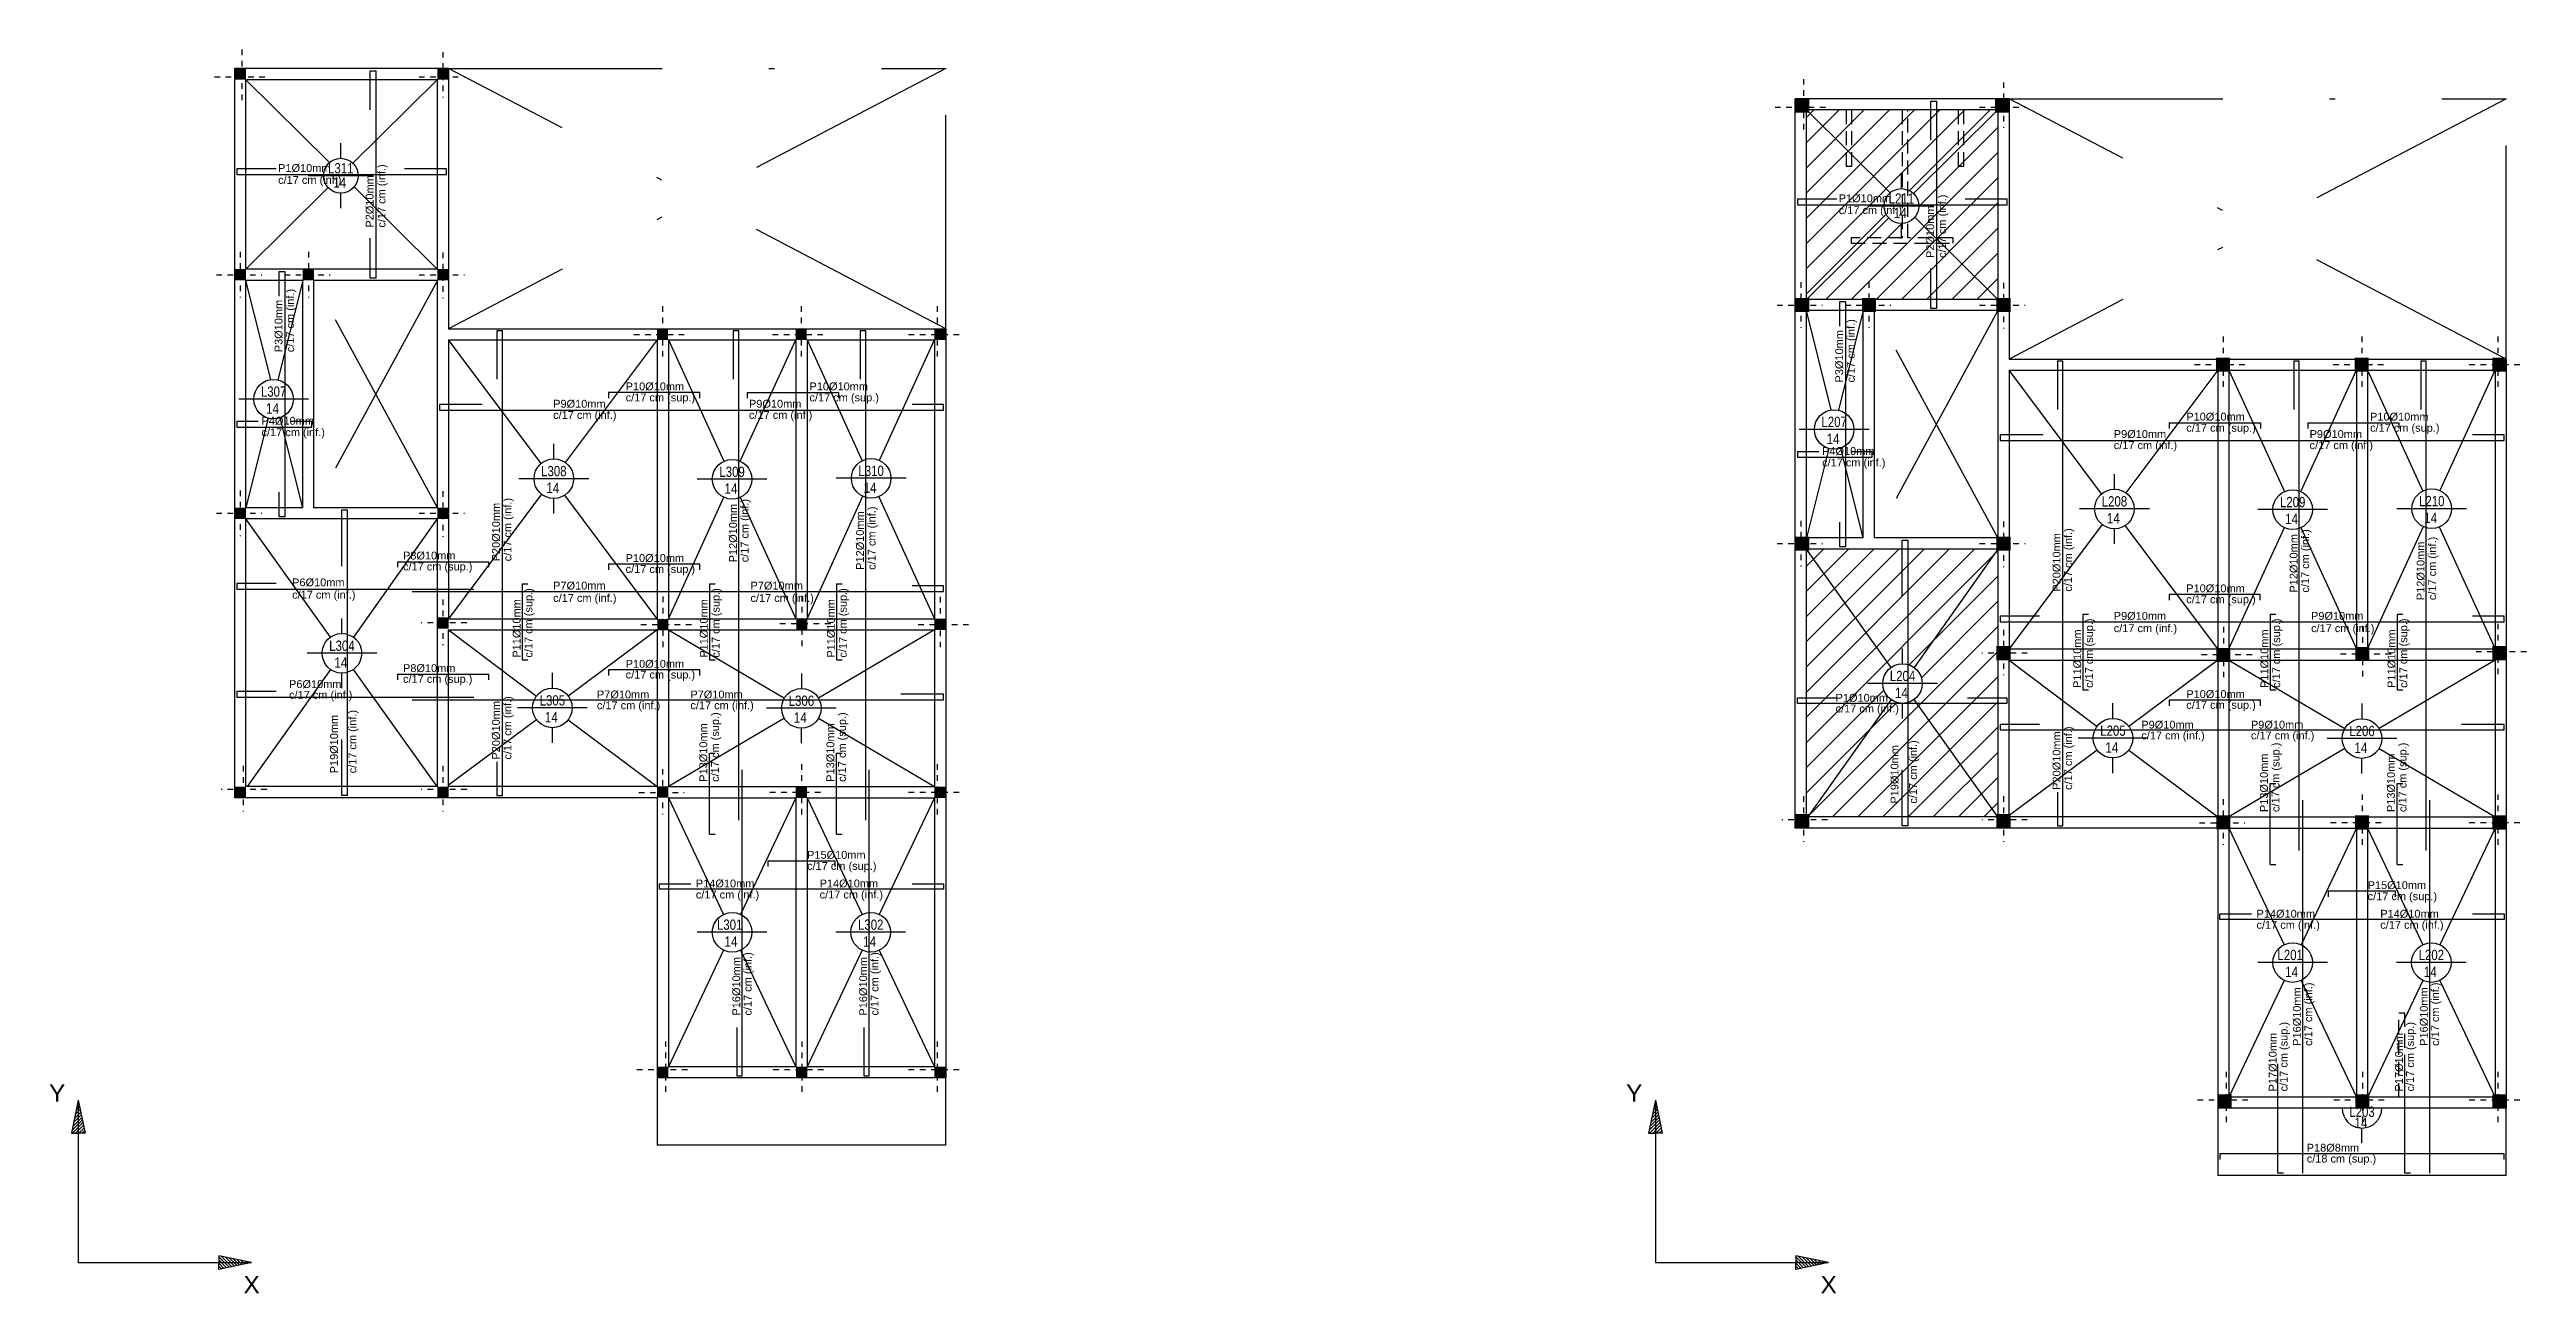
# Model space of a CAD drawing. Extents: x 235.5 to 308.1, y 49.3 to 71.5.
# Drawn here: x 235.47 to 279.64, y 49.35 to 71.53 of the extents above; entities that cross this region are included whole.
import ezdxf
from ezdxf.enums import TextEntityAlignment as Align

# ---------------------------------------------------------------- set-up
doc = ezdxf.new("R2010")
doc.units = 0
for name, pattern in [('DASHDOT', [25.4, 12.7, -6.35, 0, -6.35]), ('DASHDOT2', [0.5, 0.25, -0.125, 0, -0.125]), ('HIDDENX2', [0.75, 0.5, -0.25])]:
    doc.linetypes.add(name, pattern=pattern)
doc.layers.get('0').update_dxf_attribs({"linetype": 'CONTINUOUS'})
for name, color, linetype in [('Armadura', 4, 'CONTINUOUS'), ('COLUMNAS EJES', 1, 'CONTINUOUS'), ('Ejes', 8, 'CONTINUOUS'), ('TEXTO', 2, 'CONTINUOUS'), ('Textos', 2, 'CONTINUOUS'), ('Verde', 3, 'CONTINUOUS'), ('VIGAS', 5, 'CONTINUOUS')]:
    doc.layers.add(name, color=color, linetype=linetype)
doc.styles.get("Standard").update_dxf_attribs({"font": 'arial.ttf', "height": 0.18})

msp = doc.modelspace()

# ---------------------------------------------------------------- texts
at = {"layer": 'TEXTO'}
for s, p in [('P1%%c10mm', (239.545, 69.348)), ('c/17 cm (inf.)', (239.545, 69.136)), ('P1%%c10mm', (267.376, 68.808)), ('c/17 cm (inf.)', (267.376, 68.596)), ('c/17 cm (sup.)', (245.743, 65.256)), ('P10%%c10mm', (245.743, 65.454)), ('c/17 cm (sup.)', (249.021, 65.256)), ('P10%%c10mm', (249.021, 65.454)), ('P4%%c10mm', (239.249, 64.841)), ('c/17 cm (inf.)', (244.45, 64.945)), ('P9%%c10mm', (244.45, 65.144)), ('c/17 cm (inf.)', (247.942, 64.945)), ('P9%%c10mm', (247.942, 65.144)), ('P10%%c10mm', (273.575, 64.914)), ('P10%%c10mm', (276.852, 64.914)), ('c/17 cm (inf.)', (239.249, 64.636)), ('c/17 cm (inf.)', (272.282, 64.405)), ('P9%%c10mm', (272.282, 64.604)), ('c/17 cm (sup.)', (273.575, 64.715)), ('c/17 cm (inf.)', (275.774, 64.405)), ('P9%%c10mm', (275.774, 64.604)), ('c/17 cm (sup.)', (276.852, 64.715)), ('c/17 cm (inf.)', (267.08, 64.096)), ('P4%%c10mm', (267.08, 64.301)), ('c/17 cm (sup.)', (241.772, 62.241)), ('P8%%c10mm', (241.772, 62.437)), ('c/17 cm (sup.)', (245.742, 62.197)), ('P10%%c10mm', (245.742, 62.393)), ('c/17 cm (inf.)', (239.795, 61.739)), ('P6%%c10mm', (239.795, 61.959)), ('P7%%c10mm', (244.45, 61.901)), ('P7%%c10mm', (247.969, 61.901)), ('P10%%c10mm', (273.574, 61.852)), ('c/17 cm (inf.)', (244.45, 61.681)), ('c/17 cm (inf.)', (247.969, 61.681)), ('P9%%c10mm', (272.281, 61.361)), ('c/17 cm (sup.)', (273.574, 61.657)), ('P9%%c10mm', (275.8, 61.361)), ('c/17 cm (inf.)', (272.281, 61.141)), ('c/17 cm (inf.)', (275.8, 61.141)), ('P8%%c10mm', (241.772, 60.429)), ('P10%%c10mm', (245.743, 60.506)), ('c/17 cm (inf.)', (239.74, 59.952)), ('P6%%c10mm', (239.74, 60.144)), ('c/17 cm (sup.)', (241.772, 60.237)), ('P7%%c10mm', (245.23, 59.959)), ('c/17 cm (sup.)', (245.743, 60.314)), ('P7%%c10mm', (246.897, 59.959)), ('P10%%c10mm', (273.575, 59.966)), ('c/17 cm (inf.)', (245.23, 59.767)), ('c/17 cm (inf.)', (246.897, 59.767)), ('c/17 cm (inf.)', (267.32, 59.708)), ('P1%%c10mm', (267.32, 59.9)), ('c/17 cm (sup.)', (273.575, 59.774)), ('c/17 cm (inf.)', (272.773, 59.229)), ('P9%%c10mm', (272.773, 59.421)), ('c/17 cm (inf.)', (274.728, 59.229)), ('P9%%c10mm', (274.728, 59.421)), ('c/17 cm (sup.)', (248.978, 56.902)), ('P15%%c10mm', (248.978, 57.099)), ('P14%%c10mm', (246.995, 56.589)), ('P14%%c10mm', (249.202, 56.589)), ('P15%%c10mm', (276.809, 56.559)), ('c/17 cm (inf.)', (246.995, 56.391)), ('c/17 cm (inf.)', (249.202, 56.391)), ('P14%%c10mm', (274.827, 56.049)), ('c/17 cm (sup.)', (276.809, 56.361)), ('P14%%c10mm', (277.034, 56.049)), ('c/17 cm (inf.)', (274.827, 55.851)), ('c/17 cm (inf.)', (277.034, 55.851)), ('c/18 cm (sup.)', (275.723, 51.682)), ('P18%%c8mm', (275.723, 51.876))]:
    msp.add_text(s, height=0.14, dxfattribs=at).set_placement(p)
for s, p in [('c/17 cm (inf.)', (241.459, 68.355)), ('P2%%c10mm', (241.247, 68.355)), ('c/17 cm (inf.)', (269.291, 67.815)), ('P2%%c10mm', (269.078, 67.815)), ('c/17 cm (inf.)', (239.83, 66.133)), ('P3%%c10mm', (239.623, 66.133)), ('c/17 cm (inf.)', (267.662, 65.593)), ('P3%%c10mm', (267.455, 65.593)), ('P20%%c10mm', (243.499, 62.404)), ('c/17 cm (inf.)', (243.706, 62.404)), ('P12%%c10mm', (247.727, 62.386)), ('c/17 cm (inf.)', (247.934, 62.386)), ('P12%%c10mm', (249.992, 62.252)), ('c/17 cm (inf.)', (250.199, 62.252)), ('P20%%c10mm', (271.331, 61.863)), ('c/17 cm (inf.)', (271.537, 61.863)), ('P12%%c10mm', (275.559, 61.846)), ('c/17 cm (inf.)', (275.766, 61.846)), ('P12%%c10mm', (277.823, 61.712)), ('c/17 cm (inf.)', (278.03, 61.712)), ('c/17 cm (sup.)', (244.08, 60.686)), ('c/17 cm (sup.)', (247.418, 60.686)), ('c/17 cm (sup.)', (249.685, 60.686)), ('P11%%c10mm', (243.868, 60.686)), ('P11%%c10mm', (247.206, 60.686)), ('P11%%c10mm', (249.473, 60.686)), ('P11%%c10mm', (271.7, 60.146)), ('c/17 cm (sup.)', (271.911, 60.146)), ('P11%%c10mm', (275.038, 60.146)), ('c/17 cm (sup.)', (275.249, 60.146)), ('P11%%c10mm', (277.304, 60.146)), ('c/17 cm (sup.)', (277.516, 60.146)), ('P19%%c10mm', (240.611, 58.623)), ('c/17 cm (inf.)', (240.941, 58.623)), ('P20%%c10mm', (243.499, 58.869)), ('c/17 cm (inf.)', (243.706, 58.869)), ('c/17 cm (sup.)', (247.406, 58.472)), ('c/17 cm (sup.)', (249.67, 58.472)), ('P13%%c10mm', (247.198, 58.472)), ('P13%%c10mm', (249.463, 58.472)), ('c/17 cm (inf.)', (268.772, 58.083)), ('P20%%c10mm', (271.331, 58.329)), ('c/17 cm (inf.)', (271.538, 58.329)), ('P19%%c10mm', (268.442, 58.083)), ('P13%%c10mm', (275.03, 57.932)), ('c/17 cm (sup.)', (275.237, 57.932)), ('P13%%c10mm', (277.294, 57.932)), ('c/17 cm (sup.)', (277.502, 57.932)), ('P16%%c10mm', (247.786, 54.303)), ('c/17 cm (inf.)', (247.988, 54.303)), ('P16%%c10mm', (250.049, 54.303)), ('c/17 cm (inf.)', (250.252, 54.303)), ('P16%%c10mm', (275.617, 53.763)), ('c/17 cm (inf.)', (275.82, 53.763)), ('P16%%c10mm', (277.881, 53.763)), ('c/17 cm (inf.)', (278.083, 53.763)), ('P17%%c10mm', (275.186, 52.95)), ('c/17 cm (sup.)', (275.38, 52.95)), ('P17%%c10mm', (277.438, 52.95)), ('c/17 cm (sup.)', (277.636, 52.95))]:
    msp.add_text(s, height=0.14, rotation=90, dxfattribs=at).set_placement(p)
at = {"layer": 'Textos'}
for s, width, p, p2 in [('L311', 0.793414, (240.436, 69.323), (240.889, 69.323)), ('14', 0.813074, (240.527, 69.066), (240.76, 69.066)), ('L211', 0.793414, (268.267, 68.783), (268.721, 68.783)), ('14', 0.813074, (268.359, 68.526), (268.591, 68.526)), ('L307', 0.793414, (239.238, 65.339), (239.691, 65.339)), ('14', 0.813074, (239.329, 65.038), (239.562, 65.038)), ('L207', 0.793414, (267.068, 64.799), (267.522, 64.799)), ('14', 0.813074, (267.16, 64.497), (267.392, 64.497)), ('L308', 0.793414, (244.235, 63.921), (244.689, 63.921)), ('L309', 0.793414, (247.414, 63.909), (247.867, 63.909)), ('L310', 0.793414, (249.894, 63.926), (250.348, 63.926)), ('14', 0.813074, (244.327, 63.62), (244.559, 63.62)), ('14', 0.813074, (247.505, 63.608), (247.738, 63.608)), ('14', 0.813074, (249.986, 63.625), (250.218, 63.625)), ('L208', 0.793414, (272.067, 63.381), (272.52, 63.381)), ('14', 0.813074, (272.158, 63.08), (272.391, 63.08)), ('L209', 0.793414, (275.245, 63.369), (275.699, 63.369)), ('14', 0.813074, (275.336, 63.068), (275.569, 63.068)), ('L210', 0.793414, (277.726, 63.386), (278.179, 63.386)), ('14', 0.813074, (277.817, 63.085), (278.049, 63.085)), ('L304', 0.793414, (240.456, 60.807), (240.91, 60.807)), ('14', 0.813074, (240.548, 60.506), (240.78, 60.506)), ('L204', 0.793414, (268.288, 60.267), (268.741, 60.267)), ('14', 0.813074, (268.379, 59.966), (268.611, 59.966)), ('L305', 0.793414, (244.209, 59.832), (244.662, 59.832)), ('14', 0.813074, (244.3, 59.531), (244.533, 59.531)), ('L306', 0.793414, (248.65, 59.826), (249.104, 59.826)), ('14', 0.813074, (248.741, 59.525), (248.974, 59.525)), ('L205', 0.793414, (272.04, 59.292), (272.494, 59.292)), ('L206', 0.793414, (276.482, 59.286), (276.935, 59.286)), ('14', 0.813074, (272.131, 58.991), (272.364, 58.991)), ('14', 0.813074, (276.573, 58.985), (276.805, 58.985)), ('L301', 0.793414, (247.371, 55.832), (247.825, 55.832)), ('14', 0.813074, (247.505, 55.53), (247.738, 55.53)), ('L302', 0.793414, (249.887, 55.832), (250.34, 55.832)), ('14', 0.813074, (249.978, 55.53), (250.21, 55.53)), ('L201', 0.793414, (275.201, 55.292), (275.655, 55.292)), ('L202', 0.793414, (277.718, 55.292), (278.172, 55.292)), ('14', 0.813074, (275.336, 54.99), (275.569, 54.99)), ('14', 0.813074, (277.809, 54.99), (278.042, 54.99)), ('L203', 0.793414, (276.482, 52.496), (276.935, 52.496)), ('14', 0.813074, (276.573, 52.297), (276.805, 52.297))]:
    msp.add_text(s, height=0.184, dxfattribs=dict(at, width=width)).set_placement(p, p2, align=Align.FIT)
at = {"layer": 'Verde', "char_height": 0.312, "width": 0.71262, "attachment_point": 1}
for s, insert in [('Y', (235.459, 53.077)), ('Y', (263.584, 53.077)), ('X', (238.927, 49.66)), ('X', (267.052, 49.66))]:
    msp.add_mtext(s, dxfattribs=dict(at, insert=insert))

# ---------------------------------------------------------------- hatches: boundary and pattern name
h = msp.add_hatch()
h.set_pattern_fill('ANSI31', color=3, scale=0.1, style=0)
h.set_pattern_definition([(45, (11.63877, -163.28963), (-0.2245064, 0.2245064), [])])
edge = h.paths.add_edge_path(flags=16)
edge.add_arc((268.494, 68.74), 0.31, 0, 360)
h.paths.add_polyline_path([(270.215, 70.453), (270.215, 67.075), (266.801, 67.075), (266.801, 70.453)])
h = msp.add_hatch()
h.set_pattern_fill('ANSI31', color=3, scale=0.1, style=0)
h.set_pattern_definition([(45, (40.1027, -163.03282), (-0.2245064, 0.2245064), [])])
h.paths.add_polyline_path([(266.801, 62.62), (270.215, 62.62), (270.215, 57.846), (266.801, 57.846)])
edge = h.paths.add_edge_path(flags=16)
edge.add_arc((268.514, 60.224), 0.353, 0, 360)
at = {"layer": 'COLUMNAS EJES'}
for points in [[(238.971, 71.193), (238.77, 71.193), (238.77, 70.992), (238.971, 70.992)], [(242.584, 71.193), (242.383, 71.193), (242.383, 70.992), (242.584, 70.992)], [(266.851, 70.653), (266.601, 70.653), (266.601, 70.403), (266.851, 70.403)], [(270.415, 70.653), (270.165, 70.653), (270.165, 70.403), (270.415, 70.403)], [(238.971, 67.616), (238.77, 67.616), (238.77, 67.415), (238.971, 67.415)], [(240.184, 67.616), (239.983, 67.616), (239.983, 67.415), (240.184, 67.415)], [(242.584, 67.616), (242.383, 67.616), (242.383, 67.415), (242.584, 67.415)], [(266.851, 67.1), (266.601, 67.1), (266.601, 66.85), (266.851, 66.85)], [(268.04, 67.1), (267.79, 67.1), (267.79, 66.85), (268.04, 66.85)], [(270.44, 67.098), (270.19, 67.098), (270.19, 66.848), (270.44, 66.848)], [(246.5, 66.553), (246.299, 66.553), (246.299, 66.352), (246.5, 66.352)], [(248.973, 66.553), (248.772, 66.553), (248.772, 66.352), (248.973, 66.352)], [(251.45, 66.553), (251.249, 66.553), (251.249, 66.352), (251.45, 66.352)], [(274.356, 66.037), (274.106, 66.037), (274.106, 65.787), (274.356, 65.787)], [(276.829, 66.037), (276.579, 66.037), (276.579, 65.787), (276.829, 65.787)], [(279.281, 66.037), (279.031, 66.037), (279.031, 65.787), (279.281, 65.787)], [(238.971, 63.361), (238.77, 63.361), (238.77, 63.16), (238.971, 63.16)], [(242.584, 63.361), (242.383, 63.361), (242.383, 63.16), (242.584, 63.16)], [(266.851, 62.845), (266.601, 62.845), (266.601, 62.595), (266.851, 62.595)], [(270.44, 62.845), (270.19, 62.845), (270.19, 62.595), (270.44, 62.595)], [(242.584, 61.406), (242.383, 61.406), (242.383, 61.205), (242.584, 61.205)], [(246.506, 61.375), (246.305, 61.375), (246.305, 61.174), (246.506, 61.174)], [(248.985, 61.389), (248.784, 61.389), (248.784, 61.188), (248.985, 61.188)], [(251.449, 61.383), (251.248, 61.383), (251.248, 61.182), (251.449, 61.182)], [(270.44, 60.891), (270.19, 60.891), (270.19, 60.641), (270.44, 60.641)], [(274.362, 60.859), (274.112, 60.859), (274.112, 60.609), (274.362, 60.609)], [(276.84, 60.874), (276.59, 60.874), (276.59, 60.624), (276.84, 60.624)], [(279.281, 60.891), (279.031, 60.891), (279.031, 60.641), (279.281, 60.641)], [(238.971, 58.387), (238.77, 58.387), (238.77, 58.186), (238.971, 58.186)], [(242.584, 58.387), (242.383, 58.387), (242.383, 58.186), (242.584, 58.186)], [(246.502, 58.39), (246.301, 58.39), (246.301, 58.189), (246.502, 58.189)], [(248.978, 58.387), (248.777, 58.387), (248.777, 58.186), (248.978, 58.186)], [(251.45, 58.387), (251.249, 58.387), (251.249, 58.186), (251.45, 58.186)], [(266.851, 57.896), (266.601, 57.896), (266.601, 57.646), (266.851, 57.646)], [(270.44, 57.896), (270.19, 57.896), (270.19, 57.646), (270.44, 57.646)], [(274.358, 57.876), (274.108, 57.876), (274.108, 57.626), (274.358, 57.626)], [(276.834, 57.871), (276.584, 57.871), (276.584, 57.621), (276.834, 57.621)], [(279.281, 57.871), (279.031, 57.871), (279.031, 57.621), (279.281, 57.621)], [(246.505, 53.392), (246.304, 53.392), (246.304, 53.191), (246.505, 53.191)], [(248.984, 53.392), (248.783, 53.392), (248.783, 53.191), (248.984, 53.191)], [(251.45, 53.392), (251.249, 53.392), (251.249, 53.191), (251.45, 53.191)], [(274.386, 52.9), (274.136, 52.9), (274.136, 52.65), (274.386, 52.65)], [(276.84, 52.9), (276.59, 52.9), (276.59, 52.65), (276.84, 52.65)], [(279.281, 52.9), (279.031, 52.9), (279.031, 52.65), (279.281, 52.65)]]:
    msp.add_hatch(color=256, dxfattribs=at).paths.add_polyline_path(points)
at = {"layer": 'Verde'}
h = msp.add_hatch(dxfattribs=at)
h.set_pattern_fill('ANSI31', color=256, scale=0.0125, style=0)
h.set_pattern_definition([(45, (106.06528, -236.049528), (-0.028063289, 0.028063289), [])])
h.paths.add_polyline_path([(235.981, 52.792), (236.104, 52.208), (235.981, 52.208), (235.859, 52.208)])
h = msp.add_hatch(dxfattribs=at)
h.set_pattern_fill('ANSI31', color=256, scale=0.0125, style=0)
h.set_pattern_definition([(45, (134.190654, -236.049528), (-0.028063289, 0.028063289), [])])
h.paths.add_polyline_path([(264.107, 52.792), (264.229, 52.208), (264.107, 52.208), (263.985, 52.208)])
h = msp.add_hatch(dxfattribs=at)
h.set_pattern_fill('ANSI31', color=256, scale=0.0125, angle=-90, style=0)
h.set_pattern_definition([(315, (-49.77222, 179.813033), (0.028063289, 0.028063289), [])])
h.paths.add_polyline_path([(239.069, 49.897), (238.486, 49.775), (238.486, 49.897), (238.486, 50.019)])
h = msp.add_hatch(dxfattribs=at)
h.set_pattern_fill('ANSI31', color=256, scale=0.0125, angle=-90, style=0)
h.set_pattern_definition([(315, (-21.64685, 179.813033), (0.028063289, 0.028063289), [])])
h.paths.add_polyline_path([(267.195, 49.897), (266.611, 49.775), (266.611, 49.897), (266.611, 50.019)])

# ---------------------------------------------------------------- linework, layer by layer
at = {"layer": 'Armadura'}
for p, q in [((247.912, 65.415), (249.537, 65.415)), ((247.912, 65.415), (247.912, 65.315)), ((249.537, 65.415), (249.537, 65.315)), ((273.271, 64.874), (274.896, 64.874)), ((273.271, 64.874), (273.271, 64.774)), ((274.896, 64.874), (274.896, 64.774)), ((275.743, 64.874), (277.368, 64.874)), ((275.743, 64.874), (275.743, 64.774)), ((277.368, 64.874), (277.368, 64.774)), ((241.671, 62.397), (243.296, 62.397)), ((241.671, 62.397), (241.671, 62.297)), ((243.296, 62.397), (243.296, 62.297)), ((243.9, 62), (244, 62)), ((247.238, 62), (247.338, 62)), ((249.503, 62), (249.603, 62)), ((271.731, 61.46), (271.831, 61.46)), ((275.069, 61.46), (275.169, 61.46)), ((277.334, 61.46), (277.434, 61.46)), ((243.9, 60.65), (244, 60.65)), ((247.238, 60.65), (247.338, 60.65)), ((249.503, 60.65), (249.603, 60.65)), ((241.671, 60.39), (243.296, 60.39)), ((241.671, 60.39), (241.671, 60.29)), ((243.296, 60.39), (243.296, 60.29)), ((271.731, 60.11), (271.831, 60.11)), ((275.069, 60.11), (275.169, 60.11)), ((277.334, 60.11), (277.434, 60.11)), ((247.238, 57.537), (247.238, 58.983)), ((247.238, 58.983), (247.338, 58.983)), ((249.503, 57.537), (249.503, 58.983)), ((249.503, 58.983), (249.603, 58.983)), ((275.069, 56.997), (275.069, 58.443)), ((275.069, 58.443), (275.169, 58.443)), ((277.334, 56.997), (277.334, 58.443)), ((277.334, 58.443), (277.434, 58.443)), ((247.238, 57.537), (247.338, 57.537)), ((249.503, 57.537), (249.603, 57.537)), ((275.069, 56.997), (275.169, 56.997)), ((277.334, 56.997), (277.434, 56.997)), ((247.723, 54.091), (247.723, 53.231)), ((249.988, 54.091), (249.988, 53.231)), ((247.723, 53.231), (247.823, 53.231)), ((249.988, 53.231), (250.088, 53.231))]:
    msp.add_line(p, q, dxfattribs=at)
for points in [[(241.188, 70.453), (241.188, 71.153), (241.288, 71.153), (241.288, 67.455), (241.188, 67.455), (241.188, 68.165)], [(269.019, 69.913), (269.019, 70.613), (269.119, 70.613), (269.119, 66.915), (269.019, 66.915), (269.019, 67.625)], [(239.51, 69.404), (238.81, 69.404), (238.81, 69.304), (242.548, 69.304), (242.548, 69.404), (241.798, 69.404)], [(267.341, 68.864), (266.641, 68.864), (266.641, 68.764), (270.379, 68.764), (270.379, 68.864), (269.629, 68.864)], [(239.563, 67.135), (239.563, 67.375), (239.563, 67.575), (239.663, 67.575), (239.663, 63.2), (239.563, 63.2), (239.563, 63.4), (239.563, 63.64)], [(267.395, 66.595), (267.395, 66.835), (267.395, 67.035), (267.495, 67.035), (267.495, 62.66), (267.395, 62.66), (267.395, 62.86), (267.395, 63.1)], [(243.444, 58.826), (243.444, 58.226), (243.544, 58.226), (243.544, 66.512), (243.444, 66.512), (243.444, 65.652)], [(247.759, 57.786), (247.759, 66.512), (247.659, 66.512), (247.659, 65.652)], [(250.024, 57.786), (250.024, 66.512), (249.924, 66.512), (249.924, 65.652)], [(271.276, 58.286), (271.276, 57.686), (271.376, 57.686), (271.376, 65.972), (271.276, 65.972), (271.276, 65.112)], [(275.59, 57.246), (275.59, 65.972), (275.49, 65.972), (275.49, 65.112)], [(277.855, 57.246), (277.855, 65.972), (277.755, 65.972), (277.755, 65.112)], [(247.064, 65.315), (247.064, 65.415), (245.439, 65.415), (245.439, 65.315)], [(243.184, 65.2), (242.424, 65.2), (242.424, 65.1), (251.41, 65.1), (251.41, 65.2), (250.85, 65.2)], [(239.19, 64.899), (238.97, 64.899), (238.81, 64.899), (238.81, 64.799), (240.144, 64.799), (240.144, 64.899), (239.984, 64.899), (239.764, 64.899)], [(271.015, 64.66), (270.255, 64.66), (270.255, 64.56), (279.241, 64.56), (279.241, 64.66), (278.681, 64.66)], [(267.021, 64.359), (266.801, 64.359), (266.641, 64.359), (266.641, 64.259), (267.975, 64.259), (267.975, 64.359), (267.815, 64.359), (267.595, 64.359)], [(240.679, 62.32), (240.679, 63.32), (240.779, 63.32), (240.779, 58.226), (240.679, 58.226), (240.679, 59.226)], [(268.51, 61.78), (268.51, 62.78), (268.61, 62.78), (268.61, 57.686), (268.51, 57.686), (268.51, 58.686)], [(247.064, 62.253), (247.064, 62.353), (245.439, 62.353), (245.439, 62.253)], [(239.51, 62.009), (238.81, 62.009), (238.81, 61.909), (243.034, 61.909)], [(241.934, 61.864), (251.41, 61.864), (251.41, 61.964), (250.85, 61.964)], [(243.9, 62), (243.9, 60.65)], [(247.238, 62), (247.238, 60.65)], [(249.503, 62), (249.503, 60.65)], [(270.955, 61.424), (270.255, 61.424), (270.255, 61.324), (279.241, 61.324), (279.241, 61.424), (278.681, 61.424)], [(271.731, 61.46), (271.731, 60.11)], [(274.895, 61.713), (274.895, 61.813), (273.27, 61.813), (273.27, 61.713)], [(275.069, 61.46), (275.069, 60.11)], [(277.334, 61.46), (277.334, 60.11)], [(239.51, 60.08), (238.81, 60.08), (238.81, 59.98), (243.034, 59.98)], [(247.064, 60.366), (247.064, 60.466), (245.439, 60.466), (245.439, 60.366)], [(241.934, 59.936), (251.41, 59.936), (251.41, 60.036), (250.65, 60.036)], [(269.675, 59.968), (270.375, 59.968), (270.375, 59.868), (266.641, 59.868), (266.641, 59.968), (267.341, 59.968)], [(274.896, 59.826), (274.896, 59.926), (273.271, 59.926), (273.271, 59.826)], [(270.955, 59.496), (270.255, 59.496), (270.255, 59.396), (279.241, 59.396), (279.241, 59.496), (278.481, 59.496)], [(247.823, 53.231), (247.823, 58.686)], [(250.088, 53.231), (250.088, 58.686)], [(275.654, 51.49), (275.654, 58.146)], [(277.919, 51.49), (277.919, 58.146)], [(249.477, 56.959), (249.477, 57.059), (248.277, 57.059), (248.277, 56.959)], [(250.85, 56.655), (251.41, 56.655), (251.41, 56.555), (246.344, 56.555), (246.344, 56.655), (246.904, 56.655)], [(278.681, 56.115), (279.241, 56.115), (279.241, 56.015), (274.176, 56.015), (274.176, 56.115), (274.736, 56.115)], [(277.308, 56.419), (277.308, 56.519), (276.108, 56.519), (276.108, 56.419)], [(275.31, 51.49), (275.21, 51.49), (275.21, 52.89), (275.21, 53.445)], [(277.575, 51.49), (277.475, 51.49), (277.475, 52.89), (277.475, 53.445)], [(279.241, 51.736), (279.241, 51.836), (274.176, 51.836), (274.176, 51.736)]]:
    msp.add_lwpolyline(points, dxfattribs=at)
at = {"layer": 'COLUMNAS EJES', "linetype": 'DASHDOT2', "ltscale": 0.3}
for p, q in [((238.897, 71.531), (238.897, 70.556)), ((242.483, 71.487), (242.483, 70.674)), ((238.409, 71.043), (239.385, 71.043)), ((242.058, 71.043), (242.871, 71.043)), ((266.751, 71.005), (266.751, 70.03)), ((270.315, 70.946), (270.315, 70.134)), ((266.241, 70.503), (267.216, 70.503)), ((269.889, 70.503), (270.702, 70.503)), ((238.87, 67.922), (238.87, 67.109)), ((240.084, 67.922), (240.084, 67.109)), ((242.484, 67.909), (242.484, 67.096)), ((238.444, 67.515), (239.257, 67.515)), ((239.658, 67.515), (240.471, 67.515)), ((242.058, 67.515), (242.871, 67.515)), ((266.701, 67.382), (266.701, 66.569)), ((267.915, 67.382), (267.915, 66.569)), ((270.315, 67.368), (270.315, 66.556)), ((246.399, 66.954), (246.399, 65.979)), ((248.872, 66.954), (248.872, 65.979)), ((251.3, 66.954), (251.3, 65.979)), ((266.276, 66.975), (267.089, 66.975)), ((267.49, 66.975), (268.303, 66.975)), ((269.89, 66.975), (270.703, 66.975)), ((245.889, 66.452), (246.864, 66.452)), ((248.362, 66.452), (249.337, 66.452)), ((250.789, 66.452), (251.765, 66.452)), ((274.231, 66.414), (274.231, 65.439)), ((276.704, 66.414), (276.704, 65.439)), ((279.131, 66.414), (279.131, 65.439)), ((273.72, 65.912), (274.696, 65.912)), ((276.193, 65.912), (277.169, 65.912)), ((278.621, 65.912), (279.596, 65.912)), ((238.87, 63.667), (238.87, 62.854)), ((242.484, 63.654), (242.484, 62.841)), ((238.444, 63.26), (239.257, 63.26)), ((242.058, 63.26), (242.871, 63.26)), ((266.701, 63.127), (266.701, 62.314)), ((270.315, 63.113), (270.315, 62.301)), ((266.276, 62.72), (267.089, 62.72)), ((269.89, 62.72), (270.703, 62.72)), ((242.484, 61.724), (242.484, 60.911)), ((246.406, 61.776), (246.406, 60.801)), ((248.884, 61.791), (248.884, 60.815)), ((251.35, 61.771), (251.35, 60.795)), ((242.909, 61.306), (242.096, 61.306)), ((246.916, 61.274), (245.941, 61.274)), ((249.394, 61.289), (248.419, 61.289)), ((251.86, 61.269), (250.885, 61.269)), ((270.315, 61.184), (270.315, 60.371)), ((274.237, 61.236), (274.237, 60.26)), ((276.715, 61.251), (276.715, 60.275)), ((279.131, 61.292), (279.131, 60.317)), ((270.74, 60.766), (269.928, 60.766)), ((274.748, 60.734), (273.772, 60.734)), ((277.226, 60.749), (276.25, 60.749)), ((279.642, 60.791), (278.666, 60.791)), ((238.92, 58.754), (238.92, 57.942)), ((242.484, 58.754), (242.484, 57.942)), ((242.484, 58.754), (242.484, 57.942)), ((248.877, 58.788), (248.877, 57.813)), ((251.3, 58.788), (251.3, 57.813)), ((239.345, 58.336), (238.532, 58.336)), ((242.909, 58.336), (242.096, 58.336)), ((242.909, 58.336), (242.096, 58.336)), ((246.402, 58.7), (246.402, 57.887)), ((245.977, 58.282), (246.789, 58.282)), ((248.317, 58.286), (249.292, 58.286)), ((250.789, 58.286), (251.765, 58.286)), ((266.751, 58.214), (266.751, 57.401)), ((270.315, 58.214), (270.315, 57.401)), ((270.315, 58.214), (270.315, 57.401)), ((274.233, 58.16), (274.233, 57.347)), ((276.709, 58.248), (276.709, 57.272)), ((279.131, 58.248), (279.131, 57.272)), ((267.177, 57.796), (266.364, 57.796)), ((270.74, 57.796), (269.928, 57.796)), ((270.74, 57.796), (269.928, 57.796)), ((273.808, 57.741), (274.621, 57.741)), ((276.148, 57.746), (277.123, 57.746)), ((278.621, 57.746), (279.596, 57.746)), ((246.454, 53.843), (246.454, 52.867)), ((248.884, 53.843), (248.884, 52.867)), ((251.3, 53.843), (251.3, 52.867)), ((245.944, 53.341), (246.919, 53.341)), ((248.373, 53.341), (249.349, 53.341)), ((250.789, 53.341), (251.765, 53.341)), ((274.286, 53.302), (274.286, 52.327)), ((276.715, 53.302), (276.715, 52.327)), ((279.131, 53.302), (279.131, 52.327)), ((273.775, 52.8), (274.75, 52.8)), ((276.205, 52.8), (277.18, 52.8)), ((278.621, 52.8), (279.596, 52.8))]:
    msp.add_line(p, q, dxfattribs=at)
at = {"layer": 'Ejes', "linetype": 'DASHDOT', "ltscale": 0.3}
for p, q in [((251.45, 71.193), (242.584, 66.552)), ((251.45, 66.552), (242.584, 71.193)), ((242.584, 71.193), (251.45, 71.193)), ((251.45, 66.552), (251.45, 71.193)), ((279.281, 70.653), (270.415, 66.012)), ((279.281, 66.012), (270.415, 70.653)), ((270.415, 70.653), (279.281, 70.653)), ((279.281, 66.012), (279.281, 70.653)), ((242.385, 63.36), (240.185, 67.415)), ((242.385, 67.415), (240.185, 63.36)), ((270.215, 62.82), (268.015, 66.875)), ((270.215, 66.875), (268.015, 62.82))]:
    msp.add_line(p, q, dxfattribs=at)
at = {"layer": 'Ejes', "linetype": 'Continuous', "ltscale": 0.1}
for p, q in [((240.462, 69.517), (238.97, 70.993)), ((242.384, 70.993), (240.878, 69.503)), ((268.293, 68.977), (266.801, 70.453)), ((270.215, 70.453), (268.709, 68.963)), ((240.438, 69.068), (238.97, 67.615)), ((242.384, 67.615), (240.901, 69.083)), ((268.269, 68.528), (266.801, 67.075)), ((270.215, 67.075), (268.732, 68.543)), ((239.414, 65.645), (238.971, 67.415)), ((239.985, 67.415), (239.541, 65.64)), ((267.244, 65.105), (266.801, 66.875)), ((267.815, 66.875), (267.371, 65.1)), ((244.234, 64.147), (242.584, 66.352)), ((246.304, 66.352), (244.667, 64.165)), ((272.065, 63.607), (270.415, 65.812)), ((274.136, 65.812), (272.498, 63.625)), ((239.37, 64.956), (238.971, 63.36)), ((239.985, 63.36), (239.584, 64.964)), ((267.2, 64.416), (266.801, 62.82)), ((267.815, 62.82), (267.414, 64.423)), ((244.244, 63.6), (242.584, 61.381)), ((246.304, 61.381), (244.656, 63.583)), ((272.076, 63.06), (270.415, 60.841)), ((274.136, 60.841), (272.487, 63.043)), ((240.683, 61.117), (240.683, 61.387)), ((241.306, 60.764), (240.06, 60.764)), ((268.514, 60.577), (268.514, 60.847)), ((240.683, 60.142), (240.683, 60.412)), ((269.137, 60.224), (267.892, 60.224)), ((268.514, 59.601), (268.514, 59.871))]:
    msp.add_line(p, q, dxfattribs=at)
at = {"layer": 'Ejes'}
for p, q in [((240.662, 69.59), (240.662, 69.86)), ((241.242, 69.281), (240.083, 69.281)), ((240.662, 68.702), (240.662, 68.972)), ((268.494, 69.05), (268.494, 69.32)), ((269.073, 68.74), (267.914, 68.74)), ((268.494, 68.162), (268.494, 68.432)), ((240.087, 65.296), (238.842, 65.296)), ((244.462, 64.231), (244.462, 64.501)), ((267.918, 64.755), (266.672, 64.755)), ((245.085, 63.878), (243.839, 63.878)), ((245.085, 63.878), (243.839, 63.878)), ((248.263, 63.867), (247.018, 63.867)), ((250.744, 63.884), (249.498, 63.884)), ((272.293, 63.69), (272.293, 63.96)), ((244.462, 63.255), (244.462, 63.525)), ((272.916, 63.338), (271.671, 63.338)), ((272.916, 63.338), (271.671, 63.338)), ((276.095, 63.326), (274.849, 63.326)), ((278.575, 63.343), (277.33, 63.343)), ((272.293, 62.715), (272.293, 62.985)), ((244.436, 60.143), (244.436, 60.413)), ((248.877, 60.406), (248.877, 60.136)), ((245.058, 59.79), (243.813, 59.79)), ((249.5, 59.783), (248.254, 59.783)), ((272.267, 59.602), (272.267, 59.872)), ((276.708, 59.866), (276.708, 59.596)), ((244.436, 59.167), (244.436, 59.437)), ((248.877, 59.161), (248.877, 59.431)), ((272.89, 59.25), (271.644, 59.25)), ((277.331, 59.243), (276.086, 59.243)), ((272.267, 58.627), (272.267, 58.897)), ((276.708, 58.62), (276.708, 58.89)), ((248.263, 55.788), (247.018, 55.788)), ((250.736, 55.788), (249.491, 55.788)), ((276.095, 55.248), (274.849, 55.248)), ((278.568, 55.248), (277.322, 55.248)), ((276.708, 52.028), (276.708, 52.298))]:
    msp.add_line(p, q, dxfattribs=at)
at = {"layer": 'Ejes', "linetype": 'HIDDENX2', "ltscale": 0.5}
for points in [[(267.508, 70.453), (267.508, 69.453), (267.608, 69.453), (267.608, 70.453)], [(268.508, 70.453), (268.508, 68.175)], [(268.608, 68.175), (268.608, 70.453)], [(269.508, 70.453), (269.508, 69.453), (269.608, 69.453), (269.608, 70.453)], [(268.508, 68.175), (267.601, 68.175), (267.601, 68.075), (269.415, 68.075), (269.415, 68.175), (268.608, 68.175)], [(277.364, 52.85), (277.364, 54.35), (277.464, 54.35), (277.464, 52.85)]]:
    msp.add_lwpolyline(points, dxfattribs=at)
at = {"layer": 'Ejes'}
for points in [[(246.504, 66.352), (247.494, 64.188)], [(247.787, 64.188), (248.777, 66.352)], [(248.977, 66.352), (249.962, 64.198)], [(250.268, 64.205), (251.25, 66.352)], [(274.336, 65.812), (275.325, 63.647)], [(275.619, 63.647), (276.608, 65.812)], [(276.808, 65.812), (277.793, 63.658)], [(278.099, 63.664), (279.081, 65.812)], [(246.504, 61.381), (247.494, 63.546)], [(247.787, 63.546), (248.777, 61.381)], [(248.977, 61.381), (249.974, 63.563)], [(250.255, 63.557), (251.25, 61.381)], [(240.478, 61.051), (238.97, 63.16)], [(242.384, 63.16), (240.887, 61.052)], [(274.336, 60.841), (275.325, 63.006)], [(275.619, 63.006), (276.608, 60.841)], [(276.808, 60.841), (277.806, 63.023)], [(278.086, 63.017), (279.081, 60.841)], [(268.309, 60.511), (266.801, 62.62)], [(270.215, 62.62), (268.719, 60.512)], [(242.584, 61.181), (244.154, 60.002)], [(246.304, 61.181), (244.719, 60)], [(246.504, 61.181), (248.573, 59.962)], [(251.25, 61.181), (249.181, 59.962)], [(270.415, 60.641), (271.985, 59.461)], [(274.136, 60.641), (272.55, 59.46)], [(274.336, 60.641), (276.404, 59.422)], [(279.081, 60.641), (277.012, 59.422)], [(240.479, 60.477), (238.995, 58.386)], [(242.384, 58.386), (240.888, 60.477)], [(268.31, 59.937), (266.826, 57.846)], [(270.215, 57.846), (268.72, 59.937)], [(244.153, 59.579), (242.584, 58.411)], [(244.718, 59.578), (246.304, 58.386)], [(248.573, 59.604), (246.504, 58.386)], [(249.181, 59.604), (251.25, 58.386)], [(271.984, 59.039), (270.415, 57.871)], [(272.549, 59.038), (274.136, 57.846)], [(276.404, 59.064), (274.336, 57.846)], [(277.012, 59.064), (279.081, 57.846)], [(246.504, 58.186), (247.489, 56.107)], [(248.777, 58.186), (247.792, 56.107)], [(248.977, 58.186), (249.962, 56.107)], [(251.25, 58.186), (250.264, 56.107)], [(274.336, 57.646), (275.321, 55.567)], [(276.608, 57.646), (275.623, 55.567)], [(276.808, 57.646), (277.794, 55.567)], [(279.081, 57.646), (278.096, 55.567)], [(247.489, 55.47), (246.504, 53.391)], [(247.792, 55.47), (248.777, 53.391)], [(249.962, 55.47), (248.977, 53.391)], [(250.264, 55.47), (251.25, 53.391)], [(275.321, 54.929), (274.336, 52.85)], [(275.623, 54.929), (276.608, 52.85)], [(277.794, 54.929), (276.808, 52.85)], [(278.096, 54.929), (279.081, 52.85)]]:
    msp.add_lwpolyline(points, dxfattribs=at)
for centre, radius in [((240.662, 69.281), 0.31), ((268.494, 68.74), 0.31), ((239.464, 65.296), 0.353), ((267.295, 64.755), 0.353), ((244.462, 63.878), 0.353), ((247.641, 63.867), 0.353), ((250.121, 63.884), 0.353), ((272.293, 63.338), 0.353), ((275.472, 63.326), 0.353), ((277.952, 63.343), 0.353), ((244.436, 59.79), 0.353), ((248.877, 59.783), 0.353), ((272.267, 59.25), 0.353), ((276.708, 59.243), 0.353), ((247.641, 55.788), 0.353), ((250.113, 55.788), 0.353), ((275.472, 55.248), 0.353), ((277.945, 55.248), 0.353)]:
    msp.add_circle(centre, radius, dxfattribs=at)
at = {"layer": 'Ejes', "linetype": 'Continuous', "ltscale": 0.1}
for centre in [(240.683, 60.764), (268.514, 60.224)]:
    msp.add_circle(centre, 0.353, dxfattribs=at)
at = {"layer": 'Ejes'}
msp.add_arc((276.708, 52.65), 0.353, 180, 0, dxfattribs=at)
at = {"layer": 'Verde'}
for points in [[(235.981, 52.792), (235.859, 52.208), (235.981, 52.208)], [(235.981, 52.792), (235.981, 49.897), (239.069, 49.897)], [(235.981, 52.792), (236.104, 52.208), (235.981, 52.208)], [(264.107, 52.792), (263.985, 52.208), (264.107, 52.208)], [(264.107, 52.792), (264.107, 49.897), (267.195, 49.897)], [(264.107, 52.792), (264.229, 52.208), (264.107, 52.208)], [(239.069, 49.897), (238.486, 50.019), (238.486, 49.897)], [(267.195, 49.897), (266.611, 50.019), (266.611, 49.897)], [(239.069, 49.897), (238.486, 49.775), (238.486, 49.897)], [(267.195, 49.897), (266.611, 49.775), (266.611, 49.897)]]:
    msp.add_lwpolyline(points, dxfattribs=at)
at = {"layer": 'VIGAS', "linetype": 'Continuous', "ltscale": 0.1}
for p, q in [((242.584, 71.193), (238.77, 71.193)), ((242.584, 71.193), (242.584, 66.552)), ((242.384, 70.993), (238.97, 70.993)), ((238.97, 67.615), (238.97, 70.993)), ((242.384, 70.993), (242.384, 67.615)), ((270.415, 70.653), (266.601, 70.653)), ((270.215, 70.453), (266.801, 70.453)), ((266.801, 67.075), (266.801, 70.453)), ((270.215, 70.453), (270.215, 67.075)), ((270.415, 70.653), (270.415, 66.012)), ((238.97, 63.36), (238.97, 67.415)), ((242.384, 67.415), (242.384, 63.36)), ((266.801, 62.82), (266.801, 66.875)), ((270.215, 66.875), (270.215, 62.82)), ((242.584, 66.552), (246.304, 66.552)), ((242.584, 66.352), (242.584, 61.381)), ((242.584, 66.352), (246.304, 66.352)), ((246.304, 66.552), (251.45, 66.552)), ((246.304, 66.352), (246.304, 61.381)), ((246.504, 66.352), (246.504, 61.381)), ((248.777, 66.352), (248.777, 61.381)), ((248.977, 66.352), (248.977, 61.381)), ((251.25, 66.352), (251.25, 61.381)), ((251.45, 66.552), (251.45, 58.386)), ((270.415, 66.012), (274.136, 66.012)), ((274.136, 66.012), (279.281, 66.012)), ((279.281, 66.012), (279.281, 57.846)), ((270.415, 65.812), (270.415, 60.841)), ((270.415, 65.812), (274.136, 65.812)), ((274.136, 65.812), (274.136, 60.841)), ((274.336, 65.812), (274.336, 60.841)), ((276.608, 65.812), (276.608, 60.841)), ((276.808, 65.812), (276.808, 60.841)), ((279.081, 65.812), (279.081, 60.841)), ((246.504, 64.74), (246.504, 61.381)), ((274.336, 64.199), (274.336, 60.841)), ((242.584, 61.381), (246.304, 61.381)), ((242.584, 61.181), (246.304, 61.181)), ((246.504, 61.381), (248.777, 61.381)), ((246.504, 61.181), (246.504, 58.386)), ((246.504, 61.181), (251.25, 61.181)), ((248.977, 61.381), (251.25, 61.381)), ((251.25, 61.181), (251.25, 58.386)), ((270.415, 60.841), (274.136, 60.841)), ((270.415, 60.641), (274.136, 60.641)), ((274.336, 60.841), (276.608, 60.841)), ((274.336, 60.641), (274.336, 57.846)), ((274.336, 60.641), (279.081, 60.641)), ((276.808, 60.841), (279.081, 60.841)), ((279.081, 60.641), (279.081, 57.846)), ((246.504, 58.386), (251.25, 58.386)), ((251.45, 58.386), (251.45, 53.191)), ((246.504, 58.186), (246.504, 53.391)), ((248.777, 58.186), (248.777, 53.391)), ((248.977, 58.186), (248.977, 53.391)), ((251.25, 58.186), (251.25, 53.391)), ((274.336, 57.846), (279.081, 57.846)), ((274.336, 57.646), (274.336, 52.85)), ((276.608, 57.646), (276.608, 52.85)), ((276.808, 57.646), (276.808, 52.85)), ((279.081, 57.646), (279.081, 52.85)), ((279.281, 57.846), (279.281, 52.65))]:
    msp.add_line(p, q, dxfattribs=at)
at = {"layer": 'VIGAS', "linetype": 'Continuous'}
for p, q in [((242.384, 67.615), (238.97, 67.615)), ((239.984, 67.415), (238.97, 67.415)), ((239.984, 63.36), (239.984, 67.415)), ((240.184, 63.36), (240.184, 67.415)), ((242.384, 67.415), (240.184, 67.415)), ((270.215, 67.075), (266.801, 67.075)), ((267.815, 66.875), (266.801, 66.875)), ((267.815, 62.82), (267.815, 66.875)), ((268.015, 62.82), (268.015, 66.875)), ((270.215, 66.875), (268.015, 66.875)), ((239.984, 63.36), (238.97, 63.36)), ((242.384, 63.36), (240.184, 63.36)), ((242.384, 63.16), (238.97, 63.16)), ((267.815, 62.82), (266.801, 62.82)), ((270.215, 62.82), (268.015, 62.82)), ((270.215, 62.62), (266.801, 62.62))]:
    msp.add_line(p, q, dxfattribs=at)
at = {"layer": 'VIGAS', "linetype": 'Continuous', "ltscale": 0.1}
for points in [[(246.304, 58.186), (238.77, 58.186), (238.77, 71.193)], [(274.136, 57.646), (266.601, 57.646), (266.601, 70.653)], [(246.504, 66.352), (248.777, 66.352)], [(248.977, 66.352), (251.25, 66.352)], [(274.336, 65.812), (276.608, 65.812)], [(276.808, 65.812), (279.081, 65.812)], [(242.384, 63.16), (242.384, 58.386), (238.97, 58.386), (238.97, 63.16)], [(270.215, 62.62), (270.215, 57.846), (266.801, 57.846), (266.801, 62.62)], [(246.304, 58.386), (242.584, 58.386), (242.584, 61.181)], [(246.304, 61.181), (246.304, 58.386)], [(274.136, 57.846), (270.415, 57.846), (270.415, 60.641)], [(274.136, 60.641), (274.136, 57.846)], [(246.304, 58.186), (246.304, 53.191)], [(246.504, 58.186), (248.777, 58.186)], [(248.977, 58.186), (251.25, 58.186)], [(274.136, 57.646), (274.136, 52.65)], [(274.336, 57.646), (276.608, 57.646)], [(276.808, 57.646), (279.081, 57.646)], [(251.45, 53.191), (246.304, 53.191)], [(248.777, 53.391), (246.504, 53.391)], [(251.25, 53.391), (248.977, 53.391)], [(279.281, 52.65), (274.136, 52.65)], [(276.608, 52.85), (274.336, 52.85)], [(279.081, 52.85), (276.808, 52.85)], [(251.45, 51.991), (246.304, 51.991)], [(279.281, 51.45), (274.136, 51.45)]]:
    msp.add_lwpolyline(points, dxfattribs=at)
at = {"layer": 'VIGAS'}
for points in [[(246.304, 53.191), (246.304, 51.991)], [(251.45, 51.991), (251.45, 53.191)], [(274.136, 52.65), (274.136, 51.45)], [(279.281, 51.45), (279.281, 52.65)]]:
    msp.add_lwpolyline(points, dxfattribs=at)

msp.set_redraw_order([(e.dxf.handle, doc.entitydb.next_handle()) for e in msp.query("TEXT MTEXT ATTDEF DIMENSION ARC_DIMENSION")])  # texts and dimensions are drawn at this point

doc.saveas('drawing.dxf')
